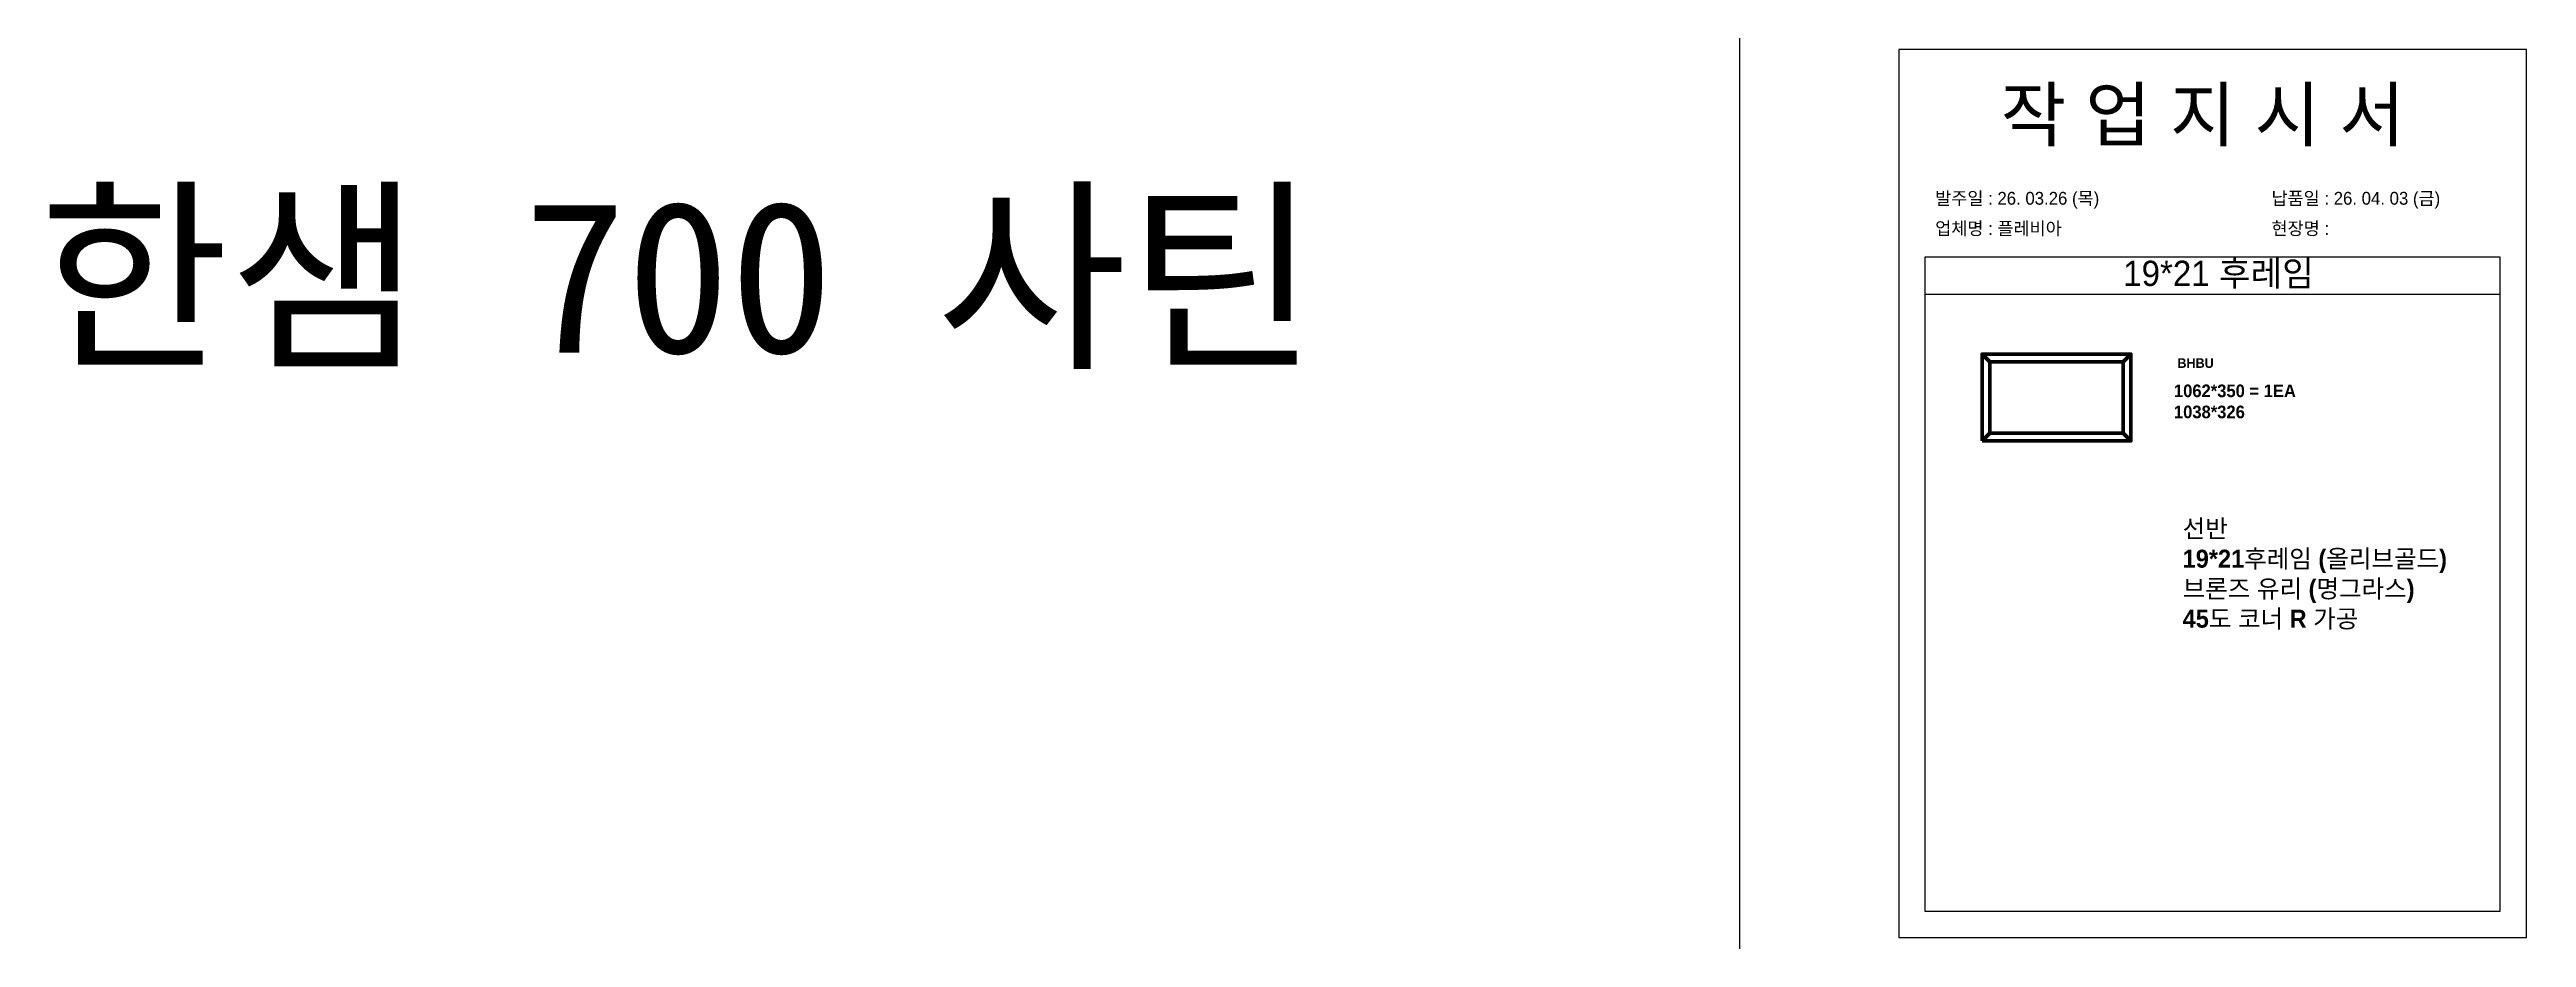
# Model space of a CAD drawing. Header units: millimetres. Extents: x -44117 to 256353, y -2095463 to 65325.
# Drawn here: x 104968 to 112783, y -820627 to -817826 of the extents above; entities that cross this region are included whole.
import ezdxf

# ---------------------------------------------------------------- set-up
doc = ezdxf.new("R2010")
doc.units = ezdxf.units.MM
doc.header["$LTSCALE"] = 10
doc.layers.add('Layer1', color=7, linetype='Continuous', lineweight=70)
doc.styles.add('MtX_Gulim', font='')
doc.styles.get('MtX_Gulim').set_extended_font_data('Gulim', bold=True)

msp = doc.modelspace()

# ---------------------------------------------------------------- texts
at = {"linetype": 'Continuous', "style": 'MtX_Gulim'}
msp.add_text('BHBU', height=30.315933, dxfattribs=at).set_placement((111681.47984, -818830.44483))
at = {"attachment_point": 1}
for s, width, gutter_width, heights, insert, char_height in [('{\\fGulim|b0|i0|c129|p50;작 업 지 시 서}', 3898.9872873, 14.7362, [-183.72574], (111123.85106, -817948.90176), 165.0454901), ('{\\f굴림|b0|i0|c129|p50;한샘} 700 {\\f굴림|b0|i0|c129|p50;사틴}', 5072.1082947, 2395.6482, [-533.35869], (104933.86452, -818303.58444), 479.1296392), ('\\pt11;{\\fGulim|b0|i0|c129|p50;발주일 : 26. 03.26 (목)}', 3898.9872873, 14.7362, [40.67678], (110917.29739, -818275.12646), 40.4361451), ('{\\fGulim|b0|i0|c129|p50;납품일 : 26. 04. 03 (금)}', 3898.9872873, 14.7362, [41.36774], (111978.27815, -818275.12646), 40.4361451), ('{\\fGulim|b0|i0|c129|p50;업체명 : 플레비아}', 3898.9872873, 14.7362, [42.57324], (110917.29739, -818370.21173), 40.4361451), ('{\\fGulim|b0|i0|c129|p50;현장명 :  }', 3898.9872873, 14.7362, [45.12049], (111978.27815, -818370.21173), 40.4361451), ('{\\fGulim|b0|i0|c129|p50;19*21 후레임}', 1882.7812357, 7.11596, [-88.82541], (111510.63579, -818492.32858), 79.6987856), ('{\\f굴림|b1|i0|c129|p50;1062*350 = 1EA\\P\\C1;1038*326}', 12072.7918459, 155.2668, [-107.68333], (111670.57801, -818882.8052), 39.9257485), ('{\\f굴림|b1|i0|c129|p50;선반\\P19*21후레임 (올리브골드)\\P브론즈 유리 (명그라스)\\P45도 코너 R 가공}', 17160.0664937, 220.69366, [-362.41802], (111698.10049, -819309.34256), 56.749798)]:
    msp.add_mtext_dynamic_manual_height_columns(s, width=width, gutter_width=gutter_width, heights=heights, dxfattribs=dict(at, insert=insert, char_height=char_height))

# ---------------------------------------------------------------- linework, layer by layer
for p, q in [((112700.26348, -818480.59252), (110884.76309, -818480.59252)), ((112700.26348, -818598.48215), (110884.76309, -818598.48215))]:
    msp.add_line(p, q)
at = {"color": 1}
for p in [(110300.49669, 21924.9366), (110300.49669, 14161.07811), (110300.49669, 18584.38997), (110300.49669, 10820.53148), (110300.49669, 18627.87121), (110300.49669, 10864.01272), (110300.49669, 15287.32457), (110300.49669, 7523.46608), (110300.49669, 3746.75115), (110300.49669, 21924.9366), (110300.49669, 14161.07811), (110300.49669, 18584.38997), (110300.49669, 10820.53148), (110300.49669, 18627.87121), (110300.49669, 10864.01272), (110300.49669, 15287.32457), (110300.49669, 7523.46608), (110300.49669, 3746.75115), (110300.49669, 21924.9366), (110300.49669, 14161.07811), (110300.49669, 18584.38997), (110300.49669, 10820.53148), (110300.49669, 18627.87121), (110300.49669, 10864.01272), (110300.49669, 15287.32457), (110300.49669, 7523.46608), (110300.49669, 3746.75115), (110300.49669, 21924.9366), (110300.49669, 14161.07811), (110300.49669, 18584.38997), (110300.49669, 10820.53148), (110300.49669, 18627.87121), (110300.49669, 10864.01272), (110300.49669, 15287.32457), (110300.49669, 7523.46608), (110300.49669, 3746.75115), (110300.49669, 21924.9366), (110300.49669, 14161.07811), (110300.49669, 18584.38997), (110300.49669, 10820.53148), (110300.49669, 18627.87121), (110300.49669, 10864.01272), (110300.49669, 15287.32457), (110300.49669, 7523.46608), (110300.49669, 3746.75115), (110300.49669, 21924.9366), (110300.49669, 14161.07811), (110300.49669, 18584.38997), (110300.49669, 10820.53148), (110300.49669, 18627.87121), (110300.49669, 10864.01272), (110300.49669, 15287.32457), (110300.49669, 7523.46608), (110300.49669, 3746.75115), (110300.49669, 21924.9366), (110300.49669, 14161.07811), (110300.49669, 18584.38997), (110300.49669, 10820.53148), (110300.49669, 18627.87121), (110300.49669, 10864.01272), (110300.49669, 15287.32457), (110300.49669, 7523.46608), (110300.49669, 3746.75115), (110300.49669, 21924.9366), (110300.49669, 14161.07811), (110300.49669, 18584.38997), (110300.49669, 10820.53148), (110300.49669, 18627.87121), (110300.49669, 10864.01272), (110300.49669, 15287.32457), (110300.49669, 7523.46608), (110300.49669, 3746.75115), (110300.49669, 21924.9366), (110300.49669, 14161.07811), (110300.49669, 18584.38997), (110300.49669, 10820.53148), (110300.49669, 18627.87121), (110300.49669, 10864.01272), (110300.49669, 15287.32457), (110300.49669, 7523.46608), (110300.49669, 3746.75115), (110300.49669, 21924.9366), (110300.49669, 14161.07811), (110300.49669, 18584.38997), (110300.49669, 10820.53148), (110300.49669, 18627.87121), (110300.49669, 10864.01272), (110300.49669, 15287.32457), (110300.49669, 7523.46608), (110300.49669, 3746.75115), (110300.49669, 12702.87182), (110300.49669, 4939.01333), (110300.49669, 9362.32519), (110300.49669, 1598.4667), (110300.49669, 9405.80642), (110300.49669, 1641.94794), (110300.49669, 6065.25979), (110300.49669, -1698.5987), (110300.49669, -5475.31363), (110300.49669, 12702.87182), (110300.49669, 4939.01333), (110300.49669, 9362.32519), (110300.49669, 1598.4667), (110300.49669, 9405.80642), (110300.49669, 1641.94794), (110300.49669, 6065.25979), (110300.49669, -1698.5987), (110300.49669, -5475.31363), (110300.49669, 12702.87182), (110300.49669, 4939.01333), (110300.49669, 9362.32519), (110300.49669, 1598.4667), (110300.49669, 9405.80642), (110300.49669, 1641.94794), (110300.49669, 6065.25979), (110300.49669, -1698.5987), (110300.49669, -5475.31363), (110300.49669, 12702.87182), (110300.49669, 4939.01333), (110300.49669, 9362.32519), (110300.49669, 1598.4667), (110300.49669, 9405.80642), (110300.49669, 1641.94794), (110300.49669, 6065.25979), (110300.49669, -1698.5987), (110300.49669, -5475.31363), (110300.49669, 12702.87182), (110300.49669, 4939.01333), (110300.49669, 9362.32519), (110300.49669, 1598.4667), (110300.49669, 9405.80642), (110300.49669, 1641.94794), (110300.49669, 6065.25979), (110300.49669, -1698.5987), (110300.49669, -5475.31363)]:
    msp.add_xline(p, (0, 1), dxfattribs=at)
msp.add_lwpolyline([(110802.24035, -820627.1627), (112782.78623, -820627.1627), (112782.78623, -817826.10495), (110802.24035, -817826.10495)], close=True)
msp.add_lwpolyline([(110884.76309, -818480.59252), (110884.76309, -820544.63995), (112700.26348, -820544.63995), (112700.26348, -818480.59252)])
at = {"layer": 'Layer1'}
for p, q in [((111089.8924, -818811.59713), (111065.34235, -818787.04708)), ((111510.30652, -818811.59713), (111534.85657, -818787.04708)), ((111065.34235, -819060.86345), (111089.8924, -819036.3134)), ((111534.85657, -819060.86345), (111510.30652, -819036.3134)), ((111510.30652, -819036.3134), (111534.85657, -819060.86345))]:
    msp.add_line(p, q, dxfattribs=at)
for points in [[(111065.34235, -819060.86345), (111534.85657, -819060.86345), (111534.85657, -818787.04708), (111065.34235, -818787.04708)], [(111089.8924, -819036.3134), (111510.30652, -819036.3134), (111510.30652, -818811.59713), (111089.8924, -818811.59713)]]:
    msp.add_lwpolyline(points, close=True, dxfattribs=at)

msp.set_redraw_order([(e.dxf.handle, doc.entitydb.next_handle()) for e in msp.query("TEXT MTEXT ATTDEF DIMENSION ARC_DIMENSION")])  # texts and dimensions are drawn at this point

doc.saveas('drawing.dxf')
